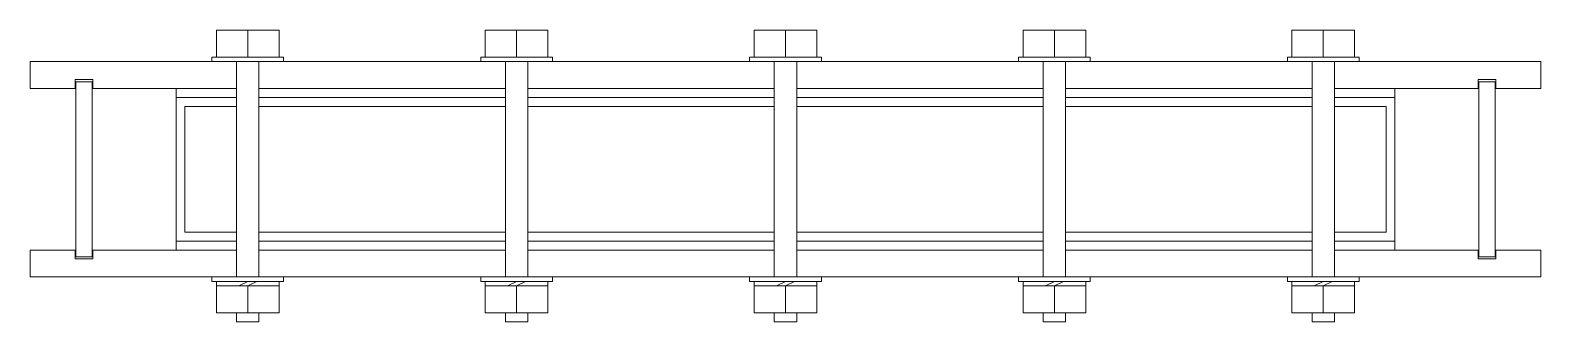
# Model space of a CAD drawing. Extents: x 0 to 8043, y -128 to 1090.
# Drawn here: x 5765 to 5807.13, y -74.71 to -66.59 of the extents above; entities that cross this region are included whole.
import ezdxf

# ---------------------------------------------------------------- set-up
doc = ezdxf.new("R2010")
doc.units = 0
doc.header["$MEASUREMENT"] = 0
doc.layers.get('0').update_dxf_attribs({"linetype": 'CONTINUOUS', "lineweight": 9})
doc.layers.add('Base Plates', color=6, linetype='CONTINUOUS', lineweight=9)

msp = doc.modelspace()

# ---------------------------------------------------------------- linework, layer by layer
for p, q in [((5766.24539, -68.21382), (5766.24539, -67.96382)), ((5766.24539, -67.96382), (5766.74539, -67.96382)), ((5766.74539, -67.96382), (5766.74539, -68.21382)), ((5805.87947, -67.96382), (5805.37947, -67.96382)), ((5805.37947, -67.96382), (5805.37947, -68.21382)), ((5805.87947, -68.21382), (5805.87947, -67.96382)), ((5766.24539, -72.71382), (5766.24539, -72.96382)), ((5766.74539, -72.96382), (5766.74539, -72.71382)), ((5805.37947, -72.96382), (5805.37947, -72.71382)), ((5805.87947, -72.71382), (5805.87947, -72.96382)), ((5766.24539, -72.96382), (5766.74539, -72.96382)), ((5805.87947, -72.96382), (5805.37947, -72.96382))]:
    msp.add_line(p, q)
for points in [[(5764.99539, -68.21382), (5764.99539, -67.46382), (5807.12947, -67.46382), (5807.12947, -68.21382)], [(5764.99539, -68.21382), (5766.24539, -68.21382)], [(5766.74539, -68.21382), (5770.74993, -68.21382)], [(5771.37493, -68.21382), (5778.24993, -68.21382)], [(5778.87493, -68.21382), (5785.74993, -68.21382)], [(5786.37493, -68.21382), (5793.24993, -68.21382)], [(5793.87493, -68.21382), (5800.74993, -68.21382)], [(5801.37493, -68.21382), (5805.37947, -68.21382)], [(5805.87947, -68.21382), (5807.12947, -68.21382)], [(5807.12947, -72.71382), (5807.12947, -73.46382), (5764.99539, -73.46382), (5764.99539, -72.71382)], [(5766.24539, -72.71382), (5764.99539, -72.71382)], [(5770.74993, -72.71382), (5766.74539, -72.71382)], [(5778.24993, -72.71382), (5771.37493, -72.71382)], [(5785.74993, -72.71382), (5778.87493, -72.71382)], [(5793.24993, -72.71382), (5786.37493, -72.71382)], [(5800.74993, -72.71382), (5793.87493, -72.71382)], [(5805.37947, -72.71382), (5801.37493, -72.71382)], [(5807.12947, -72.71382), (5805.87947, -72.71382)]]:
    msp.add_lwpolyline(points)
for points in [[(5766.27039, -72.90132), (5766.72039, -72.90132), (5766.72039, -68.02632), (5766.27039, -68.02632)], [(5805.85447, -72.90132), (5805.40447, -72.90132), (5805.40447, -68.02632), (5805.85447, -68.02632)]]:
    msp.add_lwpolyline(points, close=True)
at = {"layer": 'Base Plates'}
for p, q in [((5771.06243, -67.33882), (5771.06243, -66.58882)), ((5778.56243, -67.33882), (5778.56243, -66.58882)), ((5786.06243, -67.33882), (5786.06243, -66.58882)), ((5793.56243, -67.33882), (5793.56243, -66.58882)), ((5801.06243, -67.33882), (5801.06243, -66.58882)), ((5771.06243, -73.58882), (5770.81243, -73.71382)), ((5771.31243, -73.58882), (5771.06243, -73.71382)), ((5771.06243, -74.46382), (5771.06243, -73.71382)), ((5778.56243, -73.58882), (5778.31243, -73.71382)), ((5778.81243, -73.58882), (5778.56243, -73.71382)), ((5778.56243, -74.46382), (5778.56243, -73.71382)), ((5786.06243, -73.58882), (5785.81243, -73.71382)), ((5786.31243, -73.58882), (5786.06243, -73.71382)), ((5786.06243, -74.46382), (5786.06243, -73.71382)), ((5793.56243, -73.58882), (5793.31243, -73.71382)), ((5793.81243, -73.58882), (5793.56243, -73.71382)), ((5793.56243, -74.46382), (5793.56243, -73.71382)), ((5801.06243, -73.58882), (5800.81243, -73.71382)), ((5801.31243, -73.58882), (5801.06243, -73.71382)), ((5801.06243, -74.46382), (5801.06243, -73.71382))]:
    msp.add_line(p, q, dxfattribs=at)
for points in [[(5770.18743, -67.33882), (5771.93743, -67.33882), (5771.93743, -66.58882), (5770.18743, -66.58882)], [(5777.68743, -67.33882), (5779.43743, -67.33882), (5779.43743, -66.58882), (5777.68743, -66.58882)], [(5785.18743, -67.33882), (5786.93743, -67.33882), (5786.93743, -66.58882), (5785.18743, -66.58882)], [(5792.68743, -67.33882), (5794.43743, -67.33882), (5794.43743, -66.58882), (5792.68743, -66.58882)], [(5800.18743, -67.33882), (5801.93743, -67.33882), (5801.93743, -66.58882), (5800.18743, -66.58882)], [(5770.06243, -67.33882), (5772.06243, -67.33882), (5772.06243, -67.46382), (5770.06243, -67.46382)], [(5777.56243, -67.33882), (5779.56243, -67.33882), (5779.56243, -67.46382), (5777.56243, -67.46382)], [(5785.06243, -67.33882), (5787.06243, -67.33882), (5787.06243, -67.46382), (5785.06243, -67.46382)], [(5792.56243, -67.33882), (5794.56243, -67.33882), (5794.56243, -67.46382), (5792.56243, -67.46382)], [(5800.06243, -67.33882), (5802.06243, -67.33882), (5802.06243, -67.46382), (5800.06243, -67.46382)], [(5770.06243, -73.46382), (5772.06243, -73.46382), (5772.06243, -73.58882), (5770.06243, -73.58882)], [(5770.18743, -74.46382), (5771.93743, -74.46382), (5771.93743, -73.71382), (5770.18743, -73.71382)], [(5777.56243, -73.46382), (5779.56243, -73.46382), (5779.56243, -73.58882), (5777.56243, -73.58882)], [(5777.68743, -74.46382), (5779.43743, -74.46382), (5779.43743, -73.71382), (5777.68743, -73.71382)], [(5785.06243, -73.46382), (5787.06243, -73.46382), (5787.06243, -73.58882), (5785.06243, -73.58882)], [(5785.18743, -74.46382), (5786.93743, -74.46382), (5786.93743, -73.71382), (5785.18743, -73.71382)], [(5792.56243, -73.46382), (5794.56243, -73.46382), (5794.56243, -73.58882), (5792.56243, -73.58882)], [(5792.68743, -74.46382), (5794.43743, -74.46382), (5794.43743, -73.71382), (5792.68743, -73.71382)], [(5800.06243, -73.46382), (5802.06243, -73.46382), (5802.06243, -73.58882), (5800.06243, -73.58882)], [(5800.18743, -74.46382), (5801.93743, -74.46382), (5801.93743, -73.71382), (5800.18743, -73.71382)]]:
    msp.add_lwpolyline(points, close=True, dxfattribs=at)
for points in [[(5770.74993, -67.46382), (5770.74993, -73.46382)], [(5771.37493, -73.46382), (5771.37493, -67.46382)], [(5778.24993, -67.46382), (5778.24993, -73.46382)], [(5778.87493, -73.46382), (5778.87493, -67.46382)], [(5785.74993, -67.46382), (5785.74993, -73.46382)], [(5786.37493, -73.46382), (5786.37493, -67.46382)], [(5793.24993, -67.46382), (5793.24993, -73.46382)], [(5793.87493, -73.46382), (5793.87493, -67.46382)], [(5800.74993, -67.46382), (5800.74993, -73.46382)], [(5801.37493, -73.46382), (5801.37493, -67.46382)], [(5770.74993, -68.21382), (5769.06243, -68.21382), (5769.06243, -68.46382), (5770.74993, -68.46382)], [(5778.24993, -68.21382), (5771.37493, -68.21382)], [(5785.74993, -68.21382), (5778.87493, -68.21382)], [(5793.24993, -68.21382), (5786.37493, -68.21382)], [(5800.74993, -68.21382), (5793.87493, -68.21382)], [(5801.37493, -68.46382), (5803.06243, -68.46382), (5803.06243, -68.21382), (5801.37493, -68.21382)], [(5770.74993, -68.46382), (5769.06243, -68.46382), (5769.06243, -72.46382), (5770.74993, -72.46382)], [(5778.24993, -68.46382), (5771.37493, -68.46382)], [(5771.37493, -68.46382), (5778.24993, -68.46382)], [(5785.74993, -68.46382), (5778.87493, -68.46382)], [(5778.87493, -68.46382), (5785.74993, -68.46382)], [(5793.24993, -68.46382), (5786.37493, -68.46382)], [(5786.37493, -68.46382), (5793.24993, -68.46382)], [(5800.74993, -68.46382), (5793.87493, -68.46382)], [(5793.87493, -68.46382), (5800.74993, -68.46382)], [(5801.37493, -72.46382), (5803.06243, -72.46382), (5803.06243, -68.46382), (5801.37493, -68.46382)], [(5770.74993, -68.71382), (5769.31243, -68.71382), (5769.31243, -72.21382), (5770.74993, -72.21382)], [(5778.24993, -68.71382), (5771.37493, -68.71382)], [(5785.74993, -68.71382), (5778.87493, -68.71382)], [(5793.24993, -68.71382), (5786.37493, -68.71382)], [(5800.74993, -68.71382), (5793.87493, -68.71382)], [(5801.37493, -72.21382), (5802.81243, -72.21382), (5802.81243, -68.71382), (5801.37493, -68.71382)], [(5770.74993, -72.71382), (5769.06243, -72.71382), (5769.06243, -72.46382), (5770.74993, -72.46382)], [(5771.37493, -72.21382), (5778.24993, -72.21382)], [(5771.37493, -72.46382), (5778.24993, -72.46382)], [(5771.37493, -72.46382), (5778.24993, -72.46382)], [(5778.87493, -72.21382), (5785.74993, -72.21382)], [(5778.87493, -72.46382), (5785.74993, -72.46382)], [(5778.87493, -72.46382), (5785.74993, -72.46382)], [(5786.37493, -72.21382), (5793.24993, -72.21382)], [(5786.37493, -72.46382), (5793.24993, -72.46382)], [(5786.37493, -72.46382), (5793.24993, -72.46382)], [(5793.87493, -72.21382), (5800.74993, -72.21382)], [(5793.87493, -72.46382), (5800.74993, -72.46382)], [(5793.87493, -72.46382), (5800.74993, -72.46382)], [(5801.37493, -72.46382), (5803.06243, -72.46382), (5803.06243, -72.71382), (5801.37493, -72.71382)], [(5778.24993, -72.71382), (5771.37493, -72.71382)], [(5785.74993, -72.71382), (5778.87493, -72.71382)], [(5793.24993, -72.71382), (5786.37493, -72.71382)], [(5800.74993, -72.71382), (5793.87493, -72.71382)], [(5770.81243, -73.71382), (5770.18743, -73.71382), (5770.18743, -73.58882), (5771.18743, -73.58882)], [(5771.43743, -73.58882), (5771.93743, -73.58882), (5771.93743, -73.71382), (5771.06243, -73.71382)], [(5778.31243, -73.71382), (5777.68743, -73.71382), (5777.68743, -73.58882), (5778.68743, -73.58882)], [(5778.93743, -73.58882), (5779.43743, -73.58882), (5779.43743, -73.71382), (5778.56243, -73.71382)], [(5785.81243, -73.71382), (5785.18743, -73.71382), (5785.18743, -73.58882), (5786.18743, -73.58882)], [(5786.43743, -73.58882), (5786.93743, -73.58882), (5786.93743, -73.71382), (5786.06243, -73.71382)], [(5793.31243, -73.71382), (5792.68743, -73.71382), (5792.68743, -73.58882), (5793.68743, -73.58882)], [(5793.93743, -73.58882), (5794.43743, -73.58882), (5794.43743, -73.71382), (5793.56243, -73.71382)], [(5800.81243, -73.71382), (5800.18743, -73.71382), (5800.18743, -73.58882), (5801.18743, -73.58882)], [(5801.43743, -73.58882), (5801.93743, -73.58882), (5801.93743, -73.71382), (5801.06243, -73.71382)], [(5770.74993, -74.46382), (5770.74993, -74.71382), (5771.37493, -74.71382), (5771.37493, -74.46382)], [(5778.24993, -74.46382), (5778.24993, -74.71382), (5778.87493, -74.71382), (5778.87493, -74.46382)], [(5785.74993, -74.46382), (5785.74993, -74.71382), (5786.37493, -74.71382), (5786.37493, -74.46382)], [(5793.24993, -74.46382), (5793.24993, -74.71382), (5793.87493, -74.71382), (5793.87493, -74.46382)], [(5800.74993, -74.46382), (5800.74993, -74.71382), (5801.37493, -74.71382), (5801.37493, -74.46382)]]:
    msp.add_lwpolyline(points, dxfattribs=at)

doc.saveas('drawing.dxf')
